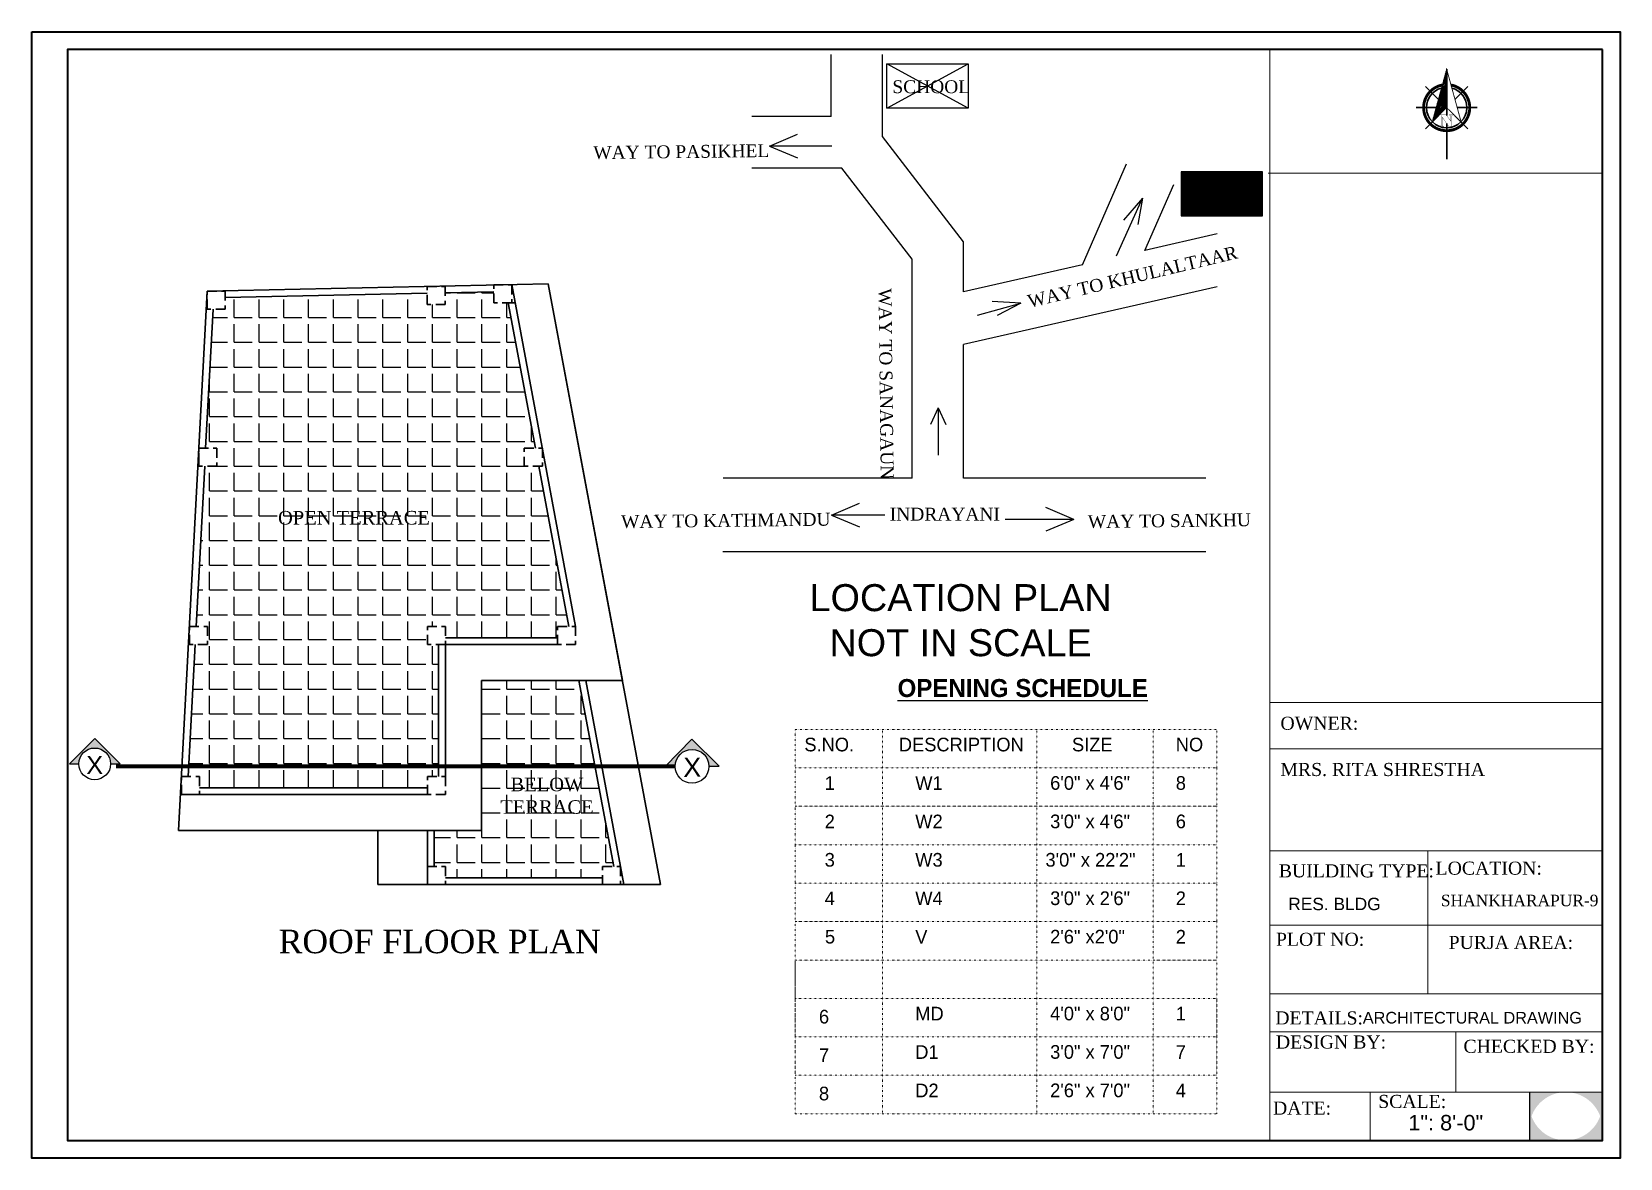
# Model space of a CAD drawing. Header units: inches. Extents: x 45643 to 70559, y -8725 to 1713.
# Drawn here: x 59281 to 60339, y -7782 to -7031 of the extents above; entities that cross this region are included whole.
import ezdxf

# ---------------------------------------------------------------- set-up
doc = ezdxf.new("R2010")
doc.units = ezdxf.units.IN
doc.header["$MEASUREMENT"] = 0
for name, pattern in [('ACAD_ISO10W100', [18.5, 12, -3, 0.5, -3]), ('DOT', [0.25, 0, -0.25]), ('HIDDEN', [9.525, 6.35, -3.175])]:
    doc.linetypes.add(name, pattern=pattern)
for name, color, linetype, lineweight in [('1', 7, 'Continuous', 25), ('DW-SEC', 24, 'Continuous', 25), ('ELEVATION', 6, 'Continuous', 30), ('hatch', 30, 'Continuous', 5), ('REBARS', 50, 'Continuous', 20), ('Siteplan', 7, 'Continuous', 30), ('Text', 7, 'Continuous', 9)]:
    doc.layers.add(name, color=color, linetype=linetype, lineweight=lineweight)
doc.layers.add('AG-DIAGRAM', color=7, linetype='Continuous', true_color=0xfecc66)
for name, color, linetype in [('DIM', 5, 'Continuous'), ('DIMENTION', 8, 'Continuous'), ('T-TEXT', 1, 'Continuous')]:
    doc.layers.add(name, color=color, linetype=linetype)
doc.layers.add('Normal Wall', color=7, linetype='Continuous', lineweight=35, true_color=0xffaf89)
doc.layers.add('Rear Wall', color=7, linetype='Continuous', lineweight=20, true_color=0xd4e480)
doc.styles.add('CEAD 1', font='arial.ttf')
doc.styles.add('salik subedi', font='arial.ttf')
doc.styles.get("Standard").update_dxf_attribs({"font": 'times.ttf'})
doc.styles.add('style2', font='stylu.ttf')
doc.styles.add('SwissBT', font='swiss.ttf', dxfattribs={"height": 12})
doc.styles.add('text-arial', font='arial.ttf', dxfattribs={"width": 0.95})
doc.styles.add('times new roman', font='times.ttf', dxfattribs={"height": 6})
pattern_1 = [(0, (13908.498, -3789.739), (0, 16.5), [12, -4.5]), (90, (13908.498, -3789.739), (-16.5, 1e-15), [12, -4.5])]

msp = doc.modelspace()

# ---------------------------------------------------------------- texts
at = {"color": 0}
for s, p in [('OWNER:', (60112.314, -7496.368)), ('LOCATION:', (60215.653, -7592.914))]:
    msp.add_text(s, height=8.7044, dxfattribs=at).set_placement(p)
at = {"color": 7, "char_height": 8.5729, "width": 232.95313, "style": 'times new roman'}
for s, insert, attachment_point in [('SCHOOL', (59853.853, -7063.636), 1), ('SITE', (60061.89, -7143.447), 7), ('INDRAYANI', (59852.102, -7357.023), 7)]:
    msp.add_mtext(s, dxfattribs=dict(at, insert=insert, attachment_point=attachment_point))
at = {"color": 7, "char_height": 8.57289, "width": 232.95313, "attachment_point": 7, "style": 'times new roman'}
for s, insert, rotation in [('WAY TO PASIKHEL', (59654.677, -7116.337), 0.68019), ('WAY TO KHULALTAAR', (59945.218, -7215.478), 13.38046), ('WAY TO SANAGAUN', (59844.445, -7202.209), 270.68019), ('WAY TO KATHMANDU', (59673.175, -7362.198), 0.68019), ('WAY TO SANKHU', (59984.069, -7362.198), 0.68019)]:
    msp.add_mtext(s, dxfattribs=dict(at, insert=insert, rotation=rotation))
for s, insert, char_height, width, attachment_point in [('{\\fTimes New Roman|b0|i0|c0|p18;OPEN TERRACE}', (59495.239, -7350.575), 9.02995, 186.69412, 2), ('{\\fTimes New Roman|b0|i0|c0|p18;BELOW \\PTERRACE}', (59623.791, -7528.265), 9.02995, 186.69412, 2), ('{\\fTimes New Roman|b0|i0|c0|p18;ROOF FLOOR PLAN}', (59659.574, -7629.568), 15.677, 254.63077, 3)]:
    msp.add_mtext(s, dxfattribs=dict(insert=insert, char_height=char_height, width=width, attachment_point=attachment_point))
at = {"color": 1, "insert": (59899.276, -7447.602), "char_height": 18, "width": 810.54506, "attachment_point": 8, "style": 'CEAD 1'}
msp.add_mtext('LOCATION PLAN\\PNOT IN SCALE', dxfattribs=at)
at = {"layer": 'T-TEXT', "insert": (59857.292, -7462.555), "char_height": 12, "width": 298.48806, "attachment_point": 1, "style": 'salik subedi'}
msp.add_mtext('{\\fStylus BT|b1|i0|c0|p34;\\LOPENING SCHEDULE}', dxfattribs=at)
at = {"layer": 'Text', "color": 0}
for s, height, p in [('OWNER:', 8.7044, (60112.314, -7496.368)), ('MRS. RITA SHRESTHA', 8.70441, (60112.314, -7527.172)), ('LOCATION:', 8.7044, (60215.653, -7592.914)), ('CHECKED BY:', 8.70441, (60234.217, -7711.604)), ('CHECKED BY:', 8.70441, (60234.217, -7711.604)), ('DATE:', 8.7044, (60107.356, -7752.803)), ('SCALE:', 8.7044, (60177.446, -7748.338)), ('SCALE:', 8.7044, (60177.446, -7748.338))]:
    msp.add_text(s, height=height, dxfattribs=at).set_placement(p)
at = {"layer": 'Text', "style": 'text-arial'}
for height, p in [(12, (59316.965, -7525.845)), (12.8, (59714.619, -7527.726))]:
    msp.add_text('X', height=height, rotation=0.155757, dxfattribs=at).set_placement(p)
at = {"layer": 'Text', "char_height": 9.1, "width": 74.858, "attachment_point": 4, "style": 'style2'}
for s, insert in [('S.NO.', (59795.232, -7506.266)), ('DESCRIPTION', (59858.159, -7506.266)), ('SIZE', (59973.491, -7506.266)), ('NO', (60042.605, -7506.266)), ('    1', (59795.232, -7531.867)), ('W1', (59869.096, -7531.867)), ('6\'0" x 4\'6"', (59958.939, -7531.867)), ('8', (60042.605, -7531.867)), ('    2', (59795.232, -7557.468)), ('W2', (59869.096, -7557.468)), ('3\'0" x 4\'6"', (59958.939, -7557.468)), ('6', (60042.605, -7557.468)), ('    3', (59795.232, -7583.07)), ('W3', (59869.096, -7583.07)), ('3\'0" x 22\'2"', (59955.817, -7583.07)), ('1', (60042.605, -7583.07)), ('    4', (59795.232, -7608.671)), ('W4', (59869.096, -7608.671)), ('3\'0" x 2\'6"', (59958.939, -7608.671)), ('2', (60042.605, -7608.671)), ('   5', (59798.8, -7634.272)), ('V', (59869.096, -7634.272)), ('2\'6" x2\'0"', (59958.939, -7634.272)), ('2', (60042.605, -7634.272)), ('MD', (59869.096, -7685.474)), ('4\'0" x 8\'0"', (59958.939, -7685.474)), ('1', (60042.605, -7685.474)), ('    6', (59791.414, -7687.579)), ('    7', (59791.414, -7713.18)), ('D1', (59869.096, -7711.075)), ('3\'0" x 7\'0"', (59958.939, -7711.075)), ('7', (60042.605, -7711.075)), ('D2', (59869.096, -7736.676)), ('2\'6" x 7\'0"', (59958.939, -7736.676)), ('4', (60042.605, -7736.676)), ('    8', (59791.414, -7738.781))]:
    msp.add_mtext(s, dxfattribs=dict(at, insert=insert))
at = {"layer": 'Text', "color": 0, "attachment_point": 1}
for s, insert, char_height, width in [('BUILDING TYPE:', (60111.234, -7585.995), 8.70441, 148.55507), ('BUILDING TYPE:', (60111.234, -7585.995), 8.70441, 148.55507), ('PLOT NO: ', (60109.331, -7631.604), 8.7044, 138.02713), ('PLOT NO: ', (60109.331, -7631.604), 8.7044, 138.02713), ('PURJA AREA:', (60224.339, -7633.711), 8.70441, 197.58209), ('PURJA AREA:', (60224.339, -7633.711), 8.70441, 197.58209), ('DETAILS: ', (60108.889, -7683.992), 8.7044, 138.02713), ('DESIGN BY:', (60109.29, -7700.044), 8.7044, 138.02713), ('DESIGN BY:', (60109.29, -7700.044), 8.7044, 138.02713)]:
    msp.add_mtext(s, dxfattribs=dict(at, insert=insert, char_height=char_height, width=width))
at = {"layer": 'Text', "color": 0, "linetype": 'ByBlock', "insert": (60219.184, -7606.262), "char_height": 7.67109, "attachment_point": 1}
msp.add_mtext_dynamic_manual_height_columns('SHANKHARAPUR-9', width=381.03512, gutter_width=1.534, heights=[0], dxfattribs=at)
at = {"layer": 'Text', "color": 0, "insert": (60117.546, -7608.293), "char_height": 8.2555, "width": 163.21422, "attachment_point": 1, "style": 'SwissBT'}
msp.add_mtext('RES. BLDG', dxfattribs=at)
msp.add_mtext('RES. BLDG', dxfattribs=at)
at = {"layer": 'Text', "color": 0, "linetype": 'ByBlock', "insert": (60167.186, -7684.333), "char_height": 7.73955, "width": 268.53223, "attachment_point": 1, "style": 'SwissBT'}
msp.add_mtext('ARCHITECTURAL DRAWING', dxfattribs=at)
at = {"layer": 'Text', "color": 0, "ltscale": 0.5, "insert": (60197.527, -7752.982), "char_height": 10.3194, "width": 127.53441, "attachment_point": 1, "style": 'SwissBT'}
msp.add_mtext('1": 8\'-0"', dxfattribs=at)
msp.add_mtext('1": 8\'-0"', dxfattribs=at)

# ---------------------------------------------------------------- blocks, each defined once
blk = doc.blocks.new('*X1197')
at = {"color": 0}
for p, q in [((145.96, -414.6), (147.62, -412.94)), ((146.16, -413.87), (147.62, -412.41)), ((146.36, -413.14), (147.62, -411.88)), ((146.55, -412.41), (147.62, -411.35)), ((146.75, -411.68), (147.62, -410.82)), ((146.95, -410.95), (147.62, -410.29)), ((147.15, -410.22), (147.62, -409.76)), ((147.35, -409.49), (147.62, -409.23)), ((147.55, -408.76), (147.62, -408.7)), ((143.76, -422.63), (147.62, -418.77)), ((143.96, -421.9), (147.62, -418.24)), ((144.16, -421.17), (147.62, -417.71)), ((144.36, -420.44), (147.62, -417.18)), ((144.56, -419.71), (147.62, -416.65)), ((144.76, -418.98), (147.62, -416.12)), ((144.96, -418.25), (147.62, -415.59)), ((145.16, -417.52), (147.62, -415.06)), ((145.36, -416.79), (147.62, -414.53)), ((145.56, -416.06), (147.62, -414)), ((145.76, -415.33), (147.62, -413.47)), ((142.76, -426.28), (147.62, -421.42)), ((142.96, -425.55), (147.62, -420.89)), ((143.16, -424.82), (147.62, -420.36)), ((143.36, -424.09), (147.62, -419.83)), ((143.56, -423.36), (147.62, -419.3))]:
    blk.add_line(p, q, dxfattribs=at)
blk = doc.blocks.new('NORTH_15')
for p, q in [((-2.87, 2.87), (-7.37, 7.37)), ((0, 3.66), (0, 10.62)), ((2.87, 2.87), (7.37, 7.37)), ((-13.37, 0), (2.72, 0)), ((5.49, 0), (17.83, 0)), ((-2.87, -2.87), (-7.37, -7.37)), ((0, -3.66), (0, -10.62)), ((2.87, -2.87), (7.37, -7.37))]:
    blk.add_line(p, q)
at = {"const_width": 1}
for points in [[(0, -8, 1), (0, 8, 0.359415), (-7.86, 1.52, 1)], [(-7.86, -1.52, 0.359415), (0, -8, 1)]]:
    blk.add_lwpolyline(points, format="xyb", dxfattribs=at)
for points, const_width in [([(4.96, -5.01), (-13.37, 0), (4.9, 5), (0, 0), (4.96, -5.01)], 0.3), ([(5.93, -1.55), (6, -1.55), (6.07, -1.54), (6.13, -1.53), (6.17, -1.52), (6.22, -1.51), (6.26, -1.49), (6.28, -1.47), (6.3, -1.45), (6.32, -1.42), (6.33, -1.39), (6.35, -1.34), (6.36, -1.29), (6.37, -1.23), (6.38, -1.16), (6.38, -1.08), (6.38, -1), (6.54, -1), (6.54, -2.34), (6.38, -2.34), (6.38, -2.3), (6.38, -2.23), (6.38, -2.16), (6.37, -2.09), (6.36, -2.04), (6.35, -1.99), (6.33, -1.95), (6.32, -1.91), (6.3, -1.88), (6.28, -1.86), (6.26, -1.83), (6.22, -1.81), (6.18, -1.8), (6.13, -1.78), (6.07, -1.77), (6.01, -1.76), (5.95, -1.76), (2.66, -1.76), (2.66, -2.34), (2.5, -2.34), (2.5, -0.16), (4.71, 1.44), (3.14, 1.44), (3.07, 1.44), (3, 1.43), (2.94, 1.42), (2.89, 1.41), (2.85, 1.4), (2.81, 1.38), (2.78, 1.36), (2.76, 1.34), (2.74, 1.31), (2.72, 1.27), (2.7, 1.22), (2.69, 1.17), (2.68, 1.11), (2.67, 1.04), (2.66, 0.97), (2.66, 0.89), (2.66, 0.87), (2.5, 0.87), (2.5, 2.21), (2.66, 2.21), (2.66, 2.17), (2.66, 2.09), (2.67, 2.03), (2.68, 1.97), (2.69, 1.91), (2.7, 1.86), (2.71, 1.82), (2.73, 1.78), (2.75, 1.76), (2.77, 1.74), (2.8, 1.72), (2.85, 1.7), (2.89, 1.68), (2.94, 1.67), (3, 1.66), (3.07, 1.66), (3.14, 1.66), (6.54, 1.66), (6.54, 0.75), (3.33, -1.55), (5.93, -1.55), (5.93, -1.55)], 0.1)]:
    blk.add_lwpolyline(points, dxfattribs=dict(const_width=const_width))
for start, end in [(90, 164.973), (270, 90), (195.027, 270)]:
    blk.add_arc((0, 0), 7, start, end)
at = {"rotation": 90}
blk.add_blockref('*X1197', (-421.89, -147.62), dxfattribs=at)
blk = doc.blocks.new('A$C0BDB7EE9')
at = {"layer": 'Siteplan', "xscale": 2.999999999999779, "yscale": 2.999999999999779, "zscale": 2.999999999999779, "rotation": 247.8612575918487}
blk.add_blockref('NORTH_15', (20.2, 49.5), dxfattribs=at)
blk = doc.blocks.new('A$C327B4BBD')
at = {"layer": 'DIMENTION', "ltscale": 0.3, "xscale": 1.171875000000082, "yscale": 1.171875000000082, "zscale": 1.171875000000082, "rotation": 112.1387424081494}
blk.add_blockref('A$C0BDB7EE9', (16.1, 0), dxfattribs=at)
blk = doc.blocks.new('SECTION-TAG')
at = {"layer": 'hatch'}
h = blk.add_hatch(color=256, dxfattribs=at)
h.dxf.hatch_style = 1
h.paths.add_polyline_path([(0.22, 0), (0.352, 0), (0, 0.352), (-0.352, 0), (-0.22, 0, -1)])
at = {"layer": 'AG-DIAGRAM'}
for p, q in [((0, 0.352), (-0.352, 0)), ((0.352, 0), (0, 0.352)), ((-0.352, 0), (-0.22, 0)), ((0.22, 0), (0.352, 0))]:
    blk.add_line(p, q, dxfattribs=at)
blk.add_circle((0, 0), 0.22, dxfattribs=at)

# ---------------------------------------------------------------- hatches: boundary and pattern name
msp.add_hatch(color=0).paths.add_polyline_path([(60326.733, -7737.802), (60302.422, -7737.802, -0.41421356), (60326.733, -7762.112)])
at = {"layer": '1', "ltscale": 5}
h = msp.add_hatch(dxfattribs=at)
h.set_pattern_fill('ANSI31', color=11, scale=4.082329, angle=180, style=0)
h.set_pattern_definition([(225, (60100.3664, -7405.3657), (0.3608303, -0.3608303), [])])
h.paths.add_polyline_path([(60046.164, -7124.564), (60100.366, -7124.564), (60100.366, -7153.991), (60046.164, -7153.991)])
h.paths.add_polyline_path([(60089.513, -7132.375), (60059.588, -7132.375), (60059.588, -7145.426), (60089.513, -7145.426)], flags=24)
at = {"layer": 'DW-SEC'}
h = msp.add_hatch(dxfattribs=at)
h.set_pattern_fill('ANGLE', color=256, scale=60)
h.set_pattern_definition(pattern_1)
h.paths.add_polyline_path([(59618.37, -7320.812), (59608.704, -7320.812), (59608.704, -7308.812), (59616.126, -7308.812), (59598.022, -7212.004), (59588.308, -7212.004), (59588.308, -7204.505), (59556.04, -7205.192), (59556.04, -7212.944), (59544.04, -7212.944), (59544.04, -7205.448), (59409.526, -7208.311), (59409.526, -7216.065), (59401.393, -7216.065), (59396.454, -7308.812), (59403.948, -7308.812), (59403.948, -7320.812), (59395.815, -7320.812), (59390.133, -7427.505), (59397.626, -7427.505), (59397.626, -7439.505), (59389.494, -7439.505), (59385.167, -7520.757), (59551.607, -7520.757), (59551.607, -7439.505), (59544.107, -7439.505), (59544.107, -7427.505), (59556.107, -7427.505), (59556.107, -7435.005), (59630.901, -7435.005), (59630.901, -7427.505), (59638.323, -7427.505)])
h.paths.add_polyline_path([(59544.107, -7527.505), (59551.607, -7527.505), (59551.607, -7520.757), (59385.167, -7520.757), (59384.807, -7527.505), (59392.301, -7527.505), (59392.301, -7535.005), (59544.107, -7535.005)])
h.paths.add_polyline_path([(59443.454, -7364.747), (59546.862, -7364.747), (59546.862, -7345.466), (59443.454, -7345.466)], flags=24)
h = msp.add_hatch(dxfattribs=at)
h.set_pattern_fill('ANGLE', color=256, scale=60)
h.set_pattern_definition(pattern_1)
h.paths.add_polyline_path([(59655.762, -7520.757), (59580.107, -7520.757), (59580.107, -7563.505), (59548.607, -7563.505), (59548.607, -7587.505), (59556.107, -7587.505), (59556.107, -7595.005), (59660.822, -7595.005), (59660.822, -7587.505), (59668.244, -7587.505)])
h.paths.add_polyline_path([(59645.055, -7463.505), (59580.107, -7463.505), (59580.107, -7520.757), (59655.762, -7520.757)])
h.paths.add_polyline_path([(59591.113, -7557.486), (59656.37, -7557.486), (59656.37, -7523.155), (59591.113, -7523.155)], flags=24)
at = {"layer": 'Text'}
for points in [[(60302.422, -7737.802), (60278.112, -7737.802), (60278.112, -7762.112, -0.41421356)], [(60302.422, -7737.802), (60278.112, -7737.802), (60278.112, -7762.112, -0.41421356)], [(60326.733, -7737.802), (60302.422, -7737.802, -0.41421356), (60326.733, -7762.112)], [(60278.112, -7745.618), (60278.112, -7769.928), (60302.422, -7769.928, -0.41421356)], [(60278.112, -7745.618), (60278.112, -7769.928), (60302.422, -7769.928, -0.41421356)], [(60326.733, -7745.618, -0.41421356), (60302.422, -7769.928), (60326.733, -7769.928)], [(60326.733, -7745.618, -0.41421356), (60302.422, -7769.928), (60326.733, -7769.928)]]:
    msp.add_hatch(color=0, dxfattribs=at).paths.add_polyline_path(points)

# ---------------------------------------------------------------- linework, layer by layer
at = {"linetype": 'DOT', "lineweight": 5, "ltscale": 1.5}
for p, q in [((59847.207, -7496.162), (59847.207, -7752.174)), ((59950.052, -7496.162), (59950.052, -7752.174)), ((60027.59, -7496.162), (60027.59, -7752.174))]:
    msp.add_line(p, q, dxfattribs=at)
at = {"color": 0}
msp.add_line((60278.112, -7737.802), (60278.112, -7769.928), dxfattribs=at)
msp.add_line((60278.112, -7737.802), (60278.112, -7769.928), dxfattribs=at)
at = {"linetype": 'DOT', "lineweight": 5, "ltscale": 1.5}
for points in [[(59789.125, -7496.162), (60070.005, -7496.162), (60070.005, -7521.764), (59789.125, -7521.764)], [(59789.125, -7547.365), (60070.005, -7547.365), (60070.005, -7572.966), (59789.125, -7572.966)], [(59789.125, -7649.769), (60070.005, -7649.769), (60070.005, -7675.37), (59789.125, -7675.37)]]:
    msp.add_lwpolyline(points, close=True, dxfattribs=at)
for points in [[(60070.005, -7521.764), (60070.005, -7547.365), (59789.125, -7547.365), (59789.125, -7521.764)], [(59789.125, -7572.966), (59789.125, -7547.365)], [(60070.005, -7547.365), (60070.005, -7572.966), (59847.207, -7572.966)], [(60070.005, -7572.966), (60070.005, -7598.567), (59789.125, -7598.567), (59789.125, -7572.966)], [(60070.005, -7598.567), (60070.005, -7624.168), (59789.125, -7624.168), (59789.125, -7598.567)], [(59847.207, -7649.769), (59789.125, -7649.769), (59789.125, -7624.168), (59847.207, -7624.168)], [(60070.005, -7624.168), (60070.005, -7649.769), (60027.59, -7649.769)], [(59789.125, -7752.174), (59789.125, -7649.769)], [(60070.005, -7649.769), (60070.005, -7700.971), (59789.125, -7700.971), (59789.125, -7649.769)], [(60070.005, -7675.37), (60070.005, -7726.572), (59789.125, -7726.572), (59789.125, -7675.37)], [(59789.125, -7752.174), (60070.005, -7752.174), (60070.005, -7675.37)]]:
    msp.add_lwpolyline(points, dxfattribs=at)
at = {"layer": '1', "color": 11, "ltscale": 5}
for p, q in [((59813.061, -7087.795), (59813.061, -7046.363)), ((59847.352, -7101.169), (59847.352, -7046.363)), ((59813.061, -7087.795), (59760.248, -7087.795)), ((59771.971, -7107.428), (59790.693, -7099.592)), ((59813.608, -7107.428), (59771.971, -7107.428)), ((59771.971, -7107.428), (59790.693, -7115.265)), ((59901.267, -7171.204), (59847.352, -7101.169)), ((59980.474, -7186.492), (60009.806, -7119.331)), ((59820.18, -7122.087), (59760.248, -7122.087)), ((59866.976, -7182.874), (59820.18, -7122.087)), ((60022.038, -7177.002), (60041.231, -7133.056)), ((60003.126, -7180.513), (60020.543, -7142.219)), ((60020.543, -7142.219), (60007.801, -7156.761)), ((60020.543, -7142.219), (60017.399, -7159.781)), ((59901.267, -7204.576), (59901.267, -7171.204)), ((60070.168, -7166.013), (60022.038, -7177.002)), ((59866.976, -7328.729), (59866.976, -7182.874)), ((59980.474, -7186.492), (59901.267, -7204.576)), ((60070.168, -7201.187), (59901.267, -7239.75)), ((59910.607, -7220.082), (59939.518, -7212.072)), ((59939.518, -7212.072), (59920.215, -7210.954)), ((59939.518, -7212.072), (59923.73, -7220.382)), ((59901.267, -7328.729), (59901.267, -7239.75)), ((59884.412, -7281.849), (59879.314, -7292.943)), ((59884.412, -7281.849), (59884.412, -7313.433)), ((59884.412, -7281.849), (59889.509, -7292.943)), ((59866.976, -7328.729), (59741.185, -7328.729)), ((60062.534, -7328.729), (59901.267, -7328.729)), ((59813.336, -7353.29), (59832.058, -7345.453)), ((59974.724, -7356.189), (59956.002, -7348.353)), ((59848.844, -7353.29), (59813.336, -7353.29)), ((59813.336, -7353.29), (59832.058, -7361.126)), ((59974.724, -7356.189), (59928.987, -7356.189)), ((59974.724, -7356.189), (59956.002, -7364.026)), ((60062.534, -7377.717), (59740.866, -7377.717))]:
    msp.add_line(p, q, dxfattribs=at)
at = {"layer": '1', "color": 1, "ltscale": 5}
for p, q in [((59850.14, -7082.104), (59904.342, -7052.677)), ((59904.342, -7082.104), (59850.14, -7052.677))]:
    msp.add_line(p, q, dxfattribs=at)
for points in [[(59904.342, -7082.104), (59850.14, -7082.104), (59850.14, -7052.677), (59904.342, -7052.677)], [(60100.366, -7124.564), (60046.164, -7124.564), (60046.164, -7153.991), (60100.366, -7153.991)]]:
    msp.add_lwpolyline(points, close=True, dxfattribs=at)
at = {"layer": 'AG-DIAGRAM', "linetype": 'ACAD_ISO10W100', "lineweight": 15, "ltscale": 0.1, "const_width": 2.56}
msp.add_lwpolyline([(59336.695, -7520.757), (59709.154, -7520.757)], dxfattribs=at)
at = {"layer": 'ELEVATION'}
for p, q in [((59397.526, -7204.065), (59378.384, -7563.505)), ((59624.627, -7199.231), (59397.526, -7204.065)), ((59409.526, -7204.065), (59409.521, -7203.81)), ((59556.04, -7200.944), (59556.04, -7200.691)), ((59588.308, -7204.505), (59556.04, -7205.192)), ((59642.901, -7427.505), (59600.308, -7199.749)), ((59600.308, -7200.004), (59600.308, -7199.749)), ((59699.483, -7599.505), (59624.627, -7199.231)), ((59674.049, -7463.505), (59624.627, -7199.231)), ((59544.04, -7205.448), (59409.526, -7208.311)), ((59616.126, -7308.812), (59598.022, -7212.004)), ((59600.308, -7212.004), (59602.6, -7212.004)), ((59401.393, -7216.065), (59396.454, -7308.812)), ((59395.815, -7320.812), (59390.133, -7427.505)), ((59391.948, -7311.812), (59391.948, -7320.812)), ((59638.323, -7427.505), (59618.37, -7320.812)), ((59556.107, -7435.005), (59630.901, -7435.005)), ((59389.494, -7439.505), (59384.807, -7527.505)), ((59551.607, -7439.505), (59551.607, -7527.505)), ((59556.107, -7439.505), (59556.107, -7527.505)), ((59556.107, -7439.505), (59630.901, -7439.505)), ((59580.107, -7463.505), (59580.107, -7563.505)), ((59580.107, -7463.505), (59674.049, -7463.505)), ((59668.244, -7587.505), (59645.055, -7463.505)), ((59672.822, -7587.505), (59649.633, -7463.505)), ((59379.662, -7539.505), (59514.107, -7539.505)), ((59392.301, -7535.005), (59544.107, -7535.005)), ((59508.107, -7539.505), (59544.107, -7539.505)), ((59378.384, -7563.505), (59580.107, -7563.505)), ((59511.107, -7599.505), (59511.107, -7563.505)), ((59544.107, -7563.505), (59544.107, -7599.505)), ((59548.607, -7563.505), (59548.607, -7587.505)), ((59556.107, -7595.005), (59660.822, -7595.005)), ((59675.067, -7599.505), (59672.822, -7587.505)), ((59672.822, -7590.505), (59673.383, -7590.505)), ((59511.107, -7599.505), (59544.107, -7599.505)), ((59544.107, -7599.505), (59699.483, -7599.505))]:
    msp.add_line(p, q, dxfattribs=at)
at = {"layer": 'ELEVATION', "linetype": 'HIDDEN'}
for points in [[(59397.526, -7204.065), (59409.526, -7204.065), (59409.526, -7216.065), (59397.526, -7216.065)], [(59544.04, -7200.944), (59556.04, -7200.944), (59556.04, -7212.944), (59544.04, -7212.944)], [(59588.308, -7200.004), (59600.308, -7200.004), (59600.308, -7212.004), (59588.308, -7212.004)], [(59391.948, -7308.812), (59403.948, -7308.812), (59403.948, -7320.812), (59391.948, -7320.812)], [(59608.704, -7308.812), (59620.704, -7308.812), (59620.704, -7320.812), (59608.704, -7320.812)], [(59385.626, -7427.505), (59397.626, -7427.505), (59397.626, -7439.505), (59385.626, -7439.505)], [(59544.107, -7427.505), (59556.107, -7427.505), (59556.107, -7439.505), (59544.107, -7439.505)], [(59630.901, -7427.505), (59642.901, -7427.505), (59642.901, -7439.505), (59630.901, -7439.505)], [(59380.301, -7527.505), (59392.301, -7527.505), (59392.301, -7539.505), (59380.301, -7539.505)], [(59544.107, -7527.505), (59556.107, -7527.505), (59556.107, -7539.505), (59544.107, -7539.505)], [(59544.107, -7587.505), (59556.107, -7587.505), (59556.107, -7599.505), (59544.107, -7599.505)], [(59660.822, -7587.505), (59672.822, -7587.505), (59672.822, -7599.505), (59660.822, -7599.505)]]:
    msp.add_lwpolyline(points, close=True, dxfattribs=at)
at = {"layer": 'Normal Wall'}
for points in [[(59280.635, -7031.307), (60338.64, -7031.307), (60338.64, -7781.835), (59280.635, -7781.835)], [(59280.635, -7031.307), (60338.64, -7031.307), (60338.64, -7781.835), (59280.635, -7781.835)], [(60326.733, -7043.214), (59304.449, -7043.214), (59304.449, -7769.928), (60326.733, -7769.928)], [(60326.733, -7043.214), (59304.449, -7043.214), (59304.449, -7769.928), (60326.733, -7769.928)]]:
    msp.add_lwpolyline(points, close=True, dxfattribs=at)
at = {"layer": 'Rear Wall'}
for p, q in [((60105.313, -7487.486), (60105.313, -7043.214)), ((60104.134, -7125.512), (60326.733, -7125.512)), ((60105.313, -7478.222), (60326.733, -7478.222)), ((60105.313, -7478.222), (60326.733, -7478.222)), ((60105.313, -7478.222), (60326.733, -7478.222)), ((60105.313, -7478.222), (60326.733, -7478.222)), ((60105.313, -7509.026), (60326.733, -7509.026)), ((60105.313, -7509.026), (60326.733, -7509.026)), ((60105.313, -7577.084), (60326.733, -7577.084)), ((60105.313, -7577.084), (60326.733, -7577.084)), ((60210.582, -7577.084), (60210.582, -7662.985)), ((60210.582, -7577.084), (60210.582, -7672.249)), ((60105.313, -7626.575), (60326.733, -7626.575)), ((60105.313, -7626.575), (60326.733, -7626.575)), ((60105.313, -7672.249), (60326.733, -7672.249)), ((60105.313, -7697.683), (60326.733, -7697.683)), ((60105.313, -7697.683), (60326.733, -7697.683)), ((60229.161, -7737.802), (60229.161, -7697.683)), ((60229.161, -7737.802), (60229.161, -7697.683)), ((60105.313, -7737.802), (60326.733, -7737.802)), ((60105.313, -7737.802), (60326.733, -7737.802)), ((60172.051, -7737.802), (60172.051, -7769.928)), ((60172.051, -7737.802), (60172.051, -7769.928))]:
    msp.add_line(p, q, dxfattribs=at)
msp.add_lwpolyline([(60105.313, -7478.222), (60326.733, -7478.222), (60326.733, -7769.928), (60105.313, -7769.928)], close=True, dxfattribs=at)
msp.add_lwpolyline([(60105.313, -7478.222), (60326.733, -7478.222), (60326.733, -7769.928), (60105.313, -7769.928)], close=True, dxfattribs=at)

# ---------------------------------------------------------------- block references
at = {"layer": 'DIM'}
for p, xscale, yscale, zscale, rotation in [((59322.587, -7519.069), 48.00000000000009, 48.00000000000009, 48.00000000000009, 0.1557565606150144), ((59720.432, -7520.727), 51.19999999999987, 51.19999999999987, 51.19999999999987, 0.1557566363735241)]:
    msp.add_blockref('SECTION-TAG', p, dxfattribs=dict(at, xscale=xscale, yscale=yscale, zscale=zscale, rotation=rotation))
at = {"layer": 'REBARS', "xscale": 0.5459999999999999, "yscale": 0.5459999999999999, "zscale": 0.5459999999999999, "rotation": 270}
msp.add_blockref('A$C327B4BBD', (60223.005, -7107.294), dxfattribs=at)

msp.set_redraw_order([(e.dxf.handle, doc.entitydb.next_handle()) for e in msp.query("TEXT MTEXT ATTDEF DIMENSION ARC_DIMENSION")])  # texts and dimensions are drawn at this point

doc.saveas('drawing.dxf')
